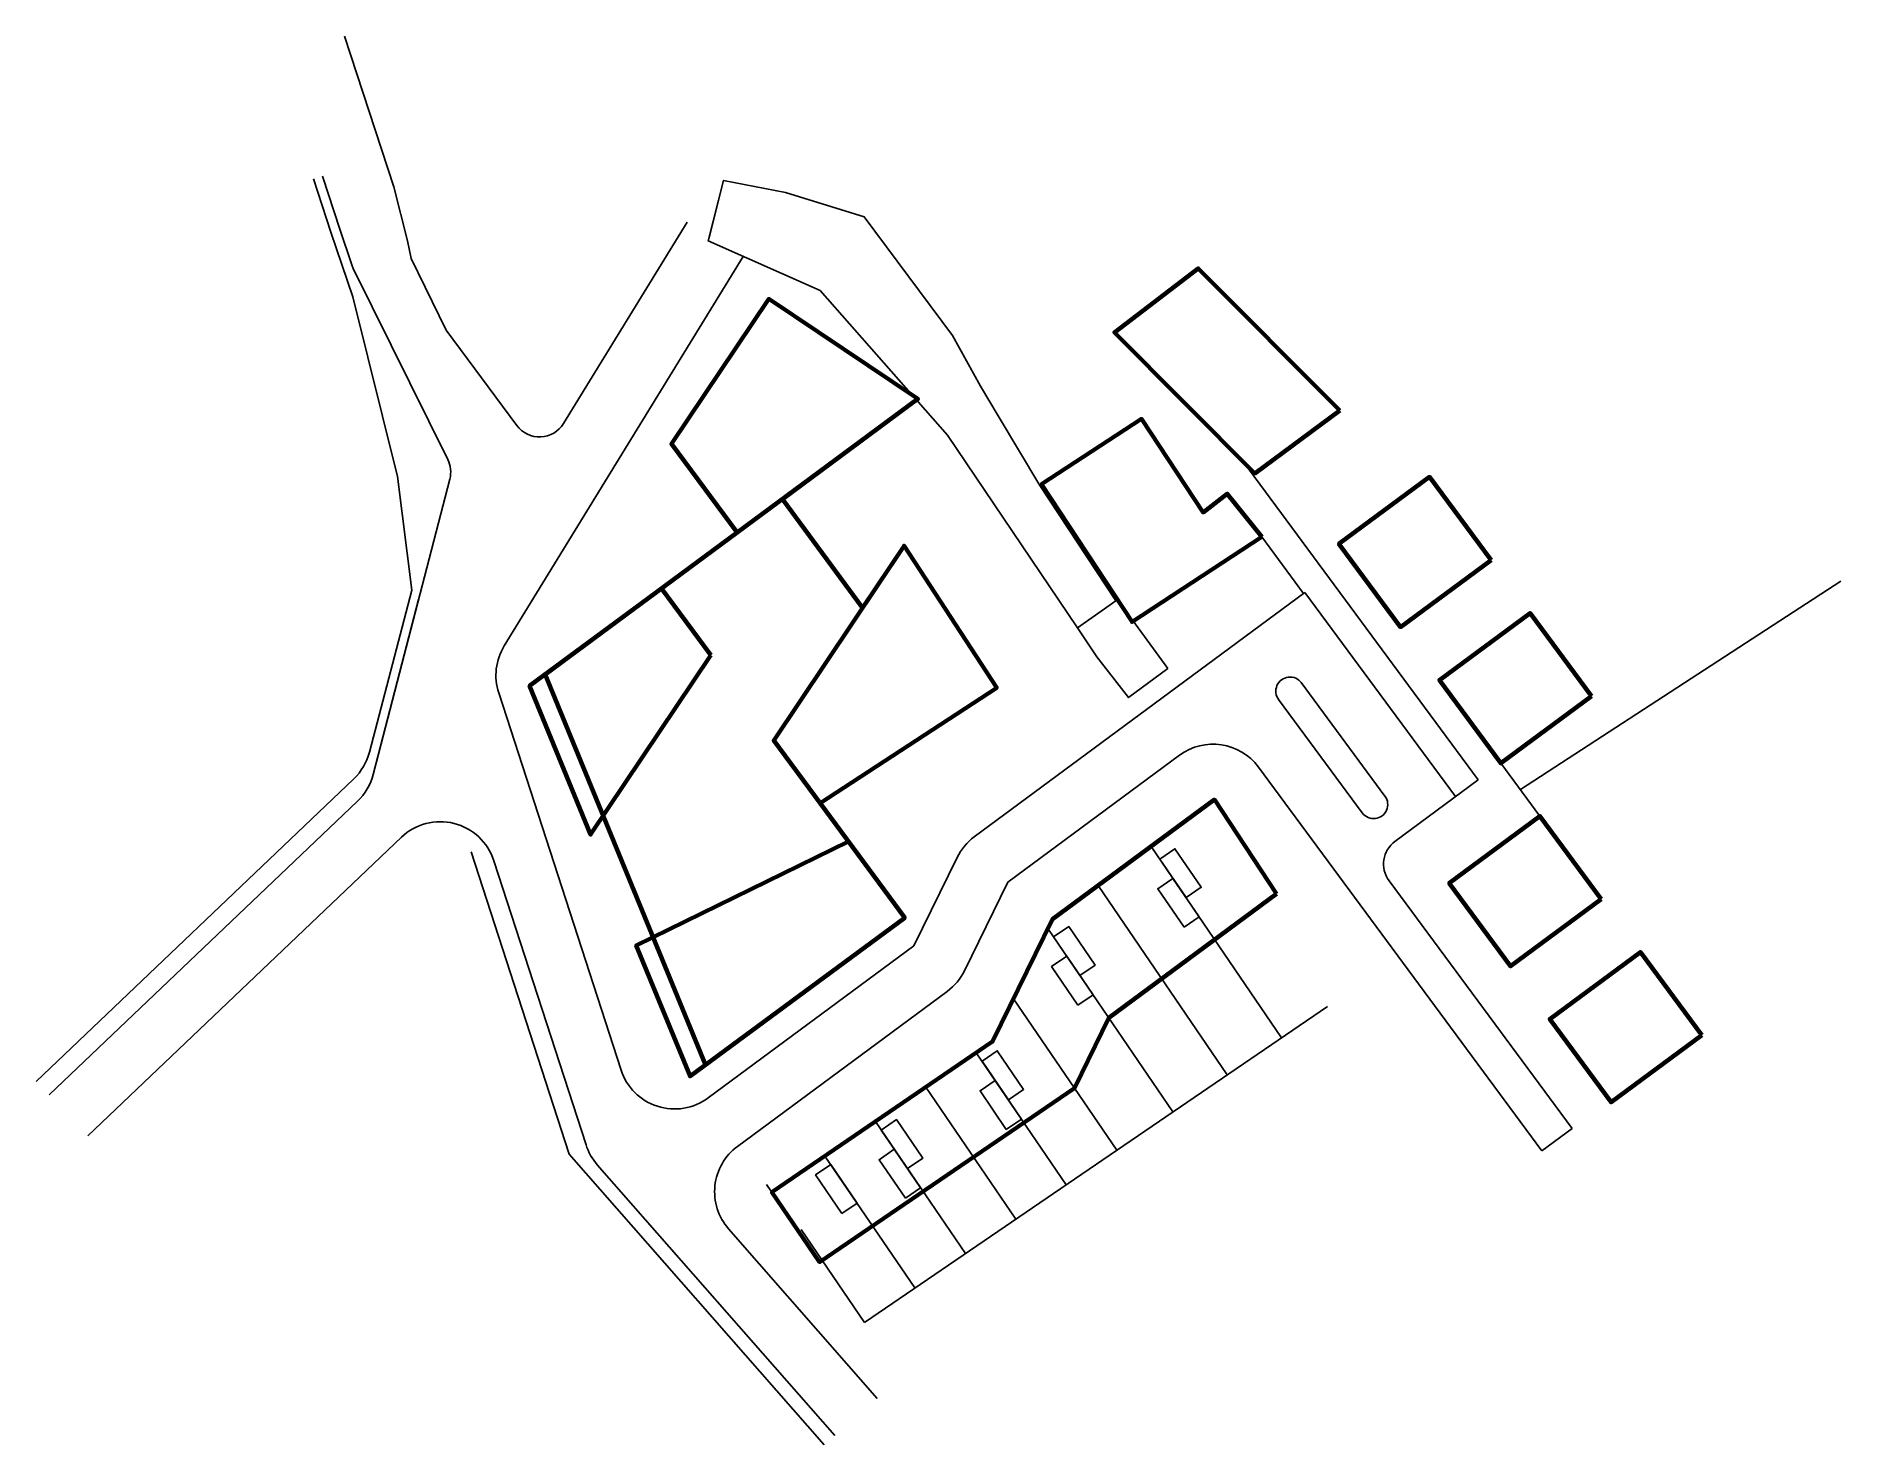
# Model space of a CAD drawing. Header units: metres. Extents: x -664657 to -643449, y -1076720 to -1062383.
# Drawn here: x -644017.5 to -643825.5, y -1071207.4 to -1071057.5 of the extents above; entities that cross this region are included whole.
import ezdxf

# ---------------------------------------------------------------- set-up
doc = ezdxf.new("R2010")
doc.units = ezdxf.units.M
doc.header["$LTSCALE"] = 0.1
doc.layers.add('AA_THER_silná', color=1, linetype='Continuous', lineweight=70)
doc.layers.add('skica', color=3, linetype='Continuous', lineweight=90)

msp = doc.modelspace()

# ---------------------------------------------------------------- linework, layer by layer
at = {"layer": 'AA_THER_silná', "color": 1}
for points in [[(-643878.804, -1071097.35), (-643887.849, -1071104.032), (-643902.779, -1071089.029), (-643893.864, -1071082.216), (-643878.804, -1071097.35)], [(-643938.121, -1071106.765), (-643929.581, -1071118.324), (-643925.159, -1071111.73), (-643915.301, -1071126.844), (-643934.114, -1071139.114), (-643925.104, -1071151.309), (-643946.286, -1071166.959), (-643963.372, -1071125.421), (-643942.946, -1071110.33), (-643949.922, -1071100.89), (-643939.577, -1071085.46), (-643923.696, -1071096.107), (-643938.121, -1071106.765)], [(-643923.696, -1071096.107), (-643942.946, -1071110.33), (-643949.922, -1071100.89), (-643939.577, -1071085.46)], [(-643887.085, -1071110.8), (-643900.899, -1071119.838), (-643910.53, -1071105.18), (-643899.89, -1071098.24), (-643893.34, -1071108.18), (-643890.77, -1071106.19)], [(-643862.694, -1071113.253), (-643869.231, -1071104.405), (-643878.882, -1071111.536), (-643872.346, -1071120.383)], [(-643915.301, -1071126.844), (-643934.114, -1071139.114), (-643939.044, -1071132.44), (-643925.159, -1071111.73)], [(-643945.737, -1071123.381), (-643958.527, -1071142.458), (-643965.031, -1071126.647), (-643950.989, -1071116.273)], [(-643852.007, -1071127.736), (-643858.543, -1071118.889), (-643868.195, -1071126.02), (-643861.658, -1071134.867)], [(-643885.515, -1071148.763), (-643903.379, -1071161.961), (-643907.039, -1071169.449), (-643934.16, -1071187.955), (-643939.233, -1071180.521), (-643915.749, -1071164.496), (-643909.387, -1071151.48), (-643892.135, -1071138.734)], [(-643850.962, -1071149.344), (-643857.499, -1071140.497), (-643867.15, -1071147.628), (-643860.614, -1071156.475)], [(-643931.085, -1071143.214), (-643953.673, -1071154.26), (-643947.945, -1071168.184), (-643925.104, -1071151.309)], [(-643840.266, -1071163.822), (-643846.803, -1071154.974), (-643856.454, -1071162.105), (-643849.918, -1071170.952)]]:
    msp.add_lwpolyline(points, close=True, dxfattribs=at)
at = {"layer": 'AA_THER_silná', "linetype": 'ByBlock', "lineweight": -3}
for points in [[(-643895.153, -1071149.178), (-643893.535, -1071148.074), (-643896.334, -1071143.972), (-643897.952, -1071145.076)], [(-643895.371, -1071152.333), (-643893.753, -1071151.229), (-643896.552, -1071147.127), (-643898.17, -1071148.231)], [(-643906.451, -1071157.46), (-643904.833, -1071156.356), (-643907.632, -1071152.254), (-643909.25, -1071153.358)], [(-643906.669, -1071160.615), (-643905.051, -1071159.511), (-643907.85, -1071155.409), (-643909.468, -1071156.513)], [(-643914.067, -1071170.681), (-643912.449, -1071169.577), (-643915.248, -1071165.475), (-643916.866, -1071166.579)], [(-643914.285, -1071173.836), (-643912.667, -1071172.732), (-643915.466, -1071168.63), (-643917.084, -1071169.734)], [(-643924.805, -1071178.008), (-643923.187, -1071176.904), (-643925.986, -1071172.802), (-643927.604, -1071173.906)], [(-643925.023, -1071181.163), (-643923.406, -1071180.059), (-643926.205, -1071175.957), (-643927.822, -1071177.061)], [(-643931.791, -1071182.775), (-643930.173, -1071181.671), (-643932.972, -1071177.569), (-643934.59, -1071178.673)]]:
    msp.add_lwpolyline(points, close=True, dxfattribs=at)
at = {"layer": 'skica', "linetype": 'ByBlock', "lineweight": -3}
for p, q in [((-643944.38, -1071072.86), (-643945.95, -1071079.06)), ((-643937.8, -1071074.15), (-643944.38, -1071072.86)), ((-643929.41, -1071076.73), (-643937.8, -1071074.15)), ((-643920, -1071089.35), (-643929.41, -1071076.73)), ((-643942.289, -1071080.944), (-643967.719, -1071122.383)), ((-643902.779, -1071089.029), (-643893.864, -1071082.216)), ((-643878.804, -1071097.35), (-643893.864, -1071082.216)), ((-643939.577, -1071085.46), (-643949.922, -1071100.89)), ((-643939.577, -1071085.46), (-643923.696, -1071096.107)), ((-643917.04, -1071094.75), (-643920, -1071089.35)), ((-643887.849, -1071104.032), (-643902.779, -1071089.029)), ((-643915.15, -1071097.91), (-643917.04, -1071094.75)), ((-643923.696, -1071096.107), (-643942.946, -1071110.33)), ((-643887.849, -1071104.032), (-643878.804, -1071097.35)), ((-643910.726, -1071105.307), (-643915.15, -1071097.91)), ((-643899.89, -1071098.24), (-643910.53, -1071105.18)), ((-643949.922, -1071100.89), (-643942.946, -1071110.33)), ((-643920.54, -1071099.98), (-643906.72, -1071120.46)), ((-643864.072, -1071136.649), (-643889.019, -1071102.856)), ((-643981.32, -1071134.735), (-643973.514, -1071104.63)), ((-643902.62, -1071117.58), (-643910.726, -1071105.307)), ((-643900.899, -1071119.838), (-643910.53, -1071105.18)), ((-643938.121, -1071106.765), (-643929.581, -1071118.324)), ((-643950.989, -1071116.273), (-643942.946, -1071110.33)), ((-643887.085, -1071110.8), (-643900.899, -1071119.838)), ((-643887.085, -1071110.8), (-643882.648, -1071116.805)), ((-643925.159, -1071111.73), (-643939.044, -1071132.44)), ((-643925.159, -1071111.73), (-643915.301, -1071126.844)), ((-643982.075, -1071133.713), (-643977.54, -1071116.46)), ((-643950.989, -1071116.273), (-643965.031, -1071126.647)), ((-643950.989, -1071116.273), (-643945.737, -1071123.381)), ((-643882.52, -1071116.71), (-643917.698, -1071142.701)), ((-643866.485, -1071138.431), (-643882.52, -1071116.71)), ((-643825.46, -1071115.49), (-643859.578, -1071137.682)), ((-643906.72, -1071120.46), (-643902.62, -1071117.58)), ((-643946.286, -1071166.959), (-643963.372, -1071125.421)), ((-643884.993, -1071125.997), (-643884.991, -1071125.996)), ((-643873.983, -1071138.377), (-643882.906, -1071126.29)), ((-643955.293, -1071167.518), (-643968.313, -1071127.372)), ((-643915.301, -1071126.844), (-643934.114, -1071139.114)), ((-643876.397, -1071140.161), (-643885.325, -1071128.076)), ((-643939.044, -1071132.44), (-643934.114, -1071139.114)), ((-643895.853, -1071134.021), (-643914.133, -1071147.526)), ((-643857.279, -1071176.134), (-643887.462, -1071135.281)), ((-643861.658, -1071134.867), (-643857.499, -1071140.497)), ((-644017.547, -1071168.727), (-643983.74, -1071136.533)), ((-643872.918, -1071143.186), (-643864.071, -1071136.65)), ((-643931.085, -1071143.214), (-643934.114, -1071139.114)), ((-643892.135, -1071138.734), (-643909.387, -1071151.48)), ((-643885.515, -1071148.763), (-643892.135, -1071138.734)), ((-644012.03, -1071174.52), (-643978.669, -1071142.751)), ((-643953.673, -1071154.26), (-643931.085, -1071143.214)), ((-643931.085, -1071143.214), (-643925.104, -1071151.309)), ((-643898.879, -1071143.717), (-643884.982, -1071164.083)), ((-643960.8, -1071176.47), (-643971.23, -1071144.31)), ((-643959.016, -1071175.488), (-643968.824, -1071145.245)), ((-643924.132, -1071154.321), (-643919.523, -1071144.892)), ((-643918.741, -1071156.956), (-643914.133, -1071147.526)), ((-643854.062, -1071173.757), (-643873.549, -1071147.382)), ((-643904.513, -1071147.879), (-643890.764, -1071168.029)), ((-643885.515, -1071148.763), (-643903.379, -1071161.961)), ((-643860.614, -1071156.475), (-643850.962, -1071149.344)), ((-643925.104, -1071151.309), (-643947.945, -1071168.184)), ((-643925.104, -1071151.309), (-643947.945, -1071168.184)), ((-643909.387, -1071151.48), (-643915.749, -1071164.496)), ((-643915.749, -1071164.496), (-643909.387, -1071151.48)), ((-643909.864, -1071152.457), (-643896.546, -1071171.974)), ((-643924.132, -1071154.321), (-643946.02, -1071170.493)), ((-643920.567, -1071159.147), (-643942.898, -1071175.646)), ((-643929.375, -1071194.375), (-643880.097, -1071160.75)), ((-643913.524, -1071159.945), (-643902.529, -1071176.057)), ((-643903.379, -1071161.961), (-643907.039, -1071169.449)), ((-643915.749, -1071164.496), (-643939.233, -1071180.521)), ((-643917.481, -1071165.678), (-643907.899, -1071179.721)), ((-643934.16, -1071187.955), (-643907.039, -1071169.449)), ((-643922.85, -1071169.342), (-643913.268, -1071183.384)), ((-643928.219, -1071173.006), (-643918.637, -1071187.048)), ((-643854.062, -1071173.757), (-643857.279, -1071176.134)), ((-643933.66, -1071207.41), (-643960.8, -1071176.47)), ((-643932.532, -1071206.421), (-643957.819, -1071177.593)), ((-643933.588, -1071176.669), (-643924.006, -1071190.712)), ((-643934.16, -1071187.955), (-643939.797, -1071179.695)), ((-643928.022, -1071202.464), (-643943.843, -1071184.428)), ((-643936.13, -1071184.476), (-643929.375, -1071194.375))]:
    msp.add_line(p, q, dxfattribs=at)
for points in [[(-643984.73, -1071057.5), (-643979.46, -1071073.54), (-643978.01, -1071079.29), (-643977.62, -1071081.17), (-643973.89, -1071088.78), (-643966.38, -1071098.935, 0.531589), (-643961.411, -1071098.721), (-643948.255, -1071077.283)], [(-643973.729, -1071102.546), (-643983.789, -1071082.226, -0.0334121), (-643983.942, -1071081.856), (-643985.231, -1071078.045), (-643987.069, -1071072.391)], [(-644016.168, -1071170.175), (-643983.337, -1071138.911, 0.1399333), (-643981.667, -1071136.072), (-643976.839, -1071117.453)]]:
    msp.add_lwpolyline(points, format="xyb", dxfattribs=at)
msp.add_lwpolyline([(-643977.54, -1071116.46), (-643979.09, -1071104.36), (-643983.85, -1071085.25), (-643986.18, -1071078.36), (-643988.02, -1071072.7)], dxfattribs=at)
msp.add_lwpolyline([(-643897.108, -1071124.81), (-643901.28, -1071127.893), (-643904.64, -1071123.54), (-643906.72, -1071120.46), (-643920.54, -1071099.98), (-643934.099, -1071084.564), (-643946.011, -1071079.299), (-643944.38, -1071072.86), (-643937.8, -1071074.15), (-643929.41, -1071076.73), (-643920, -1071089.35), (-643917.04, -1071094.75), (-643915.15, -1071097.91), (-643910.726, -1071105.307), (-643902.466, -1071117.453), (-643897.108, -1071124.81)], close=True, dxfattribs=at)
for centre, radius, start, end in [((-643976.417, -1071103.877), 3, 345.46297, 26.33871), ((-643962.606, -1071125.521), 6, 148.46271, 197.9687), ((-643884.098, -1071127.206), 1.504, 35.32627, 217.56754), ((-643987.878, -1071132.188), 6, 313.59951, 345.27379), ((-643892.288, -1071138.847), 6, 36.4577, 126.4577), ((-643875.19, -1071139.269), 1.501, 216.45761, 36.45772), ((-643974.531, -1071147.096), 6, 17.9687, 133.59951), ((-643914.133, -1071147.526), 6, 126.4577, 153.95246), ((-643871.136, -1071145.599), 3, 126.4577, 216.4577), ((-643924.132, -1071154.321), 6, 306.4577, 333.95246), ((-643949.586, -1071165.667), 6, 197.9687, 306.4577), ((-643953.309, -1071173.637), 6, 197.9687, 221.25664), ((-643939.332, -1071180.471), 6, 126.4577, 221.25664)]:
    msp.add_arc(centre, radius, start, end, dxfattribs=at)

doc.saveas('drawing.dxf')
